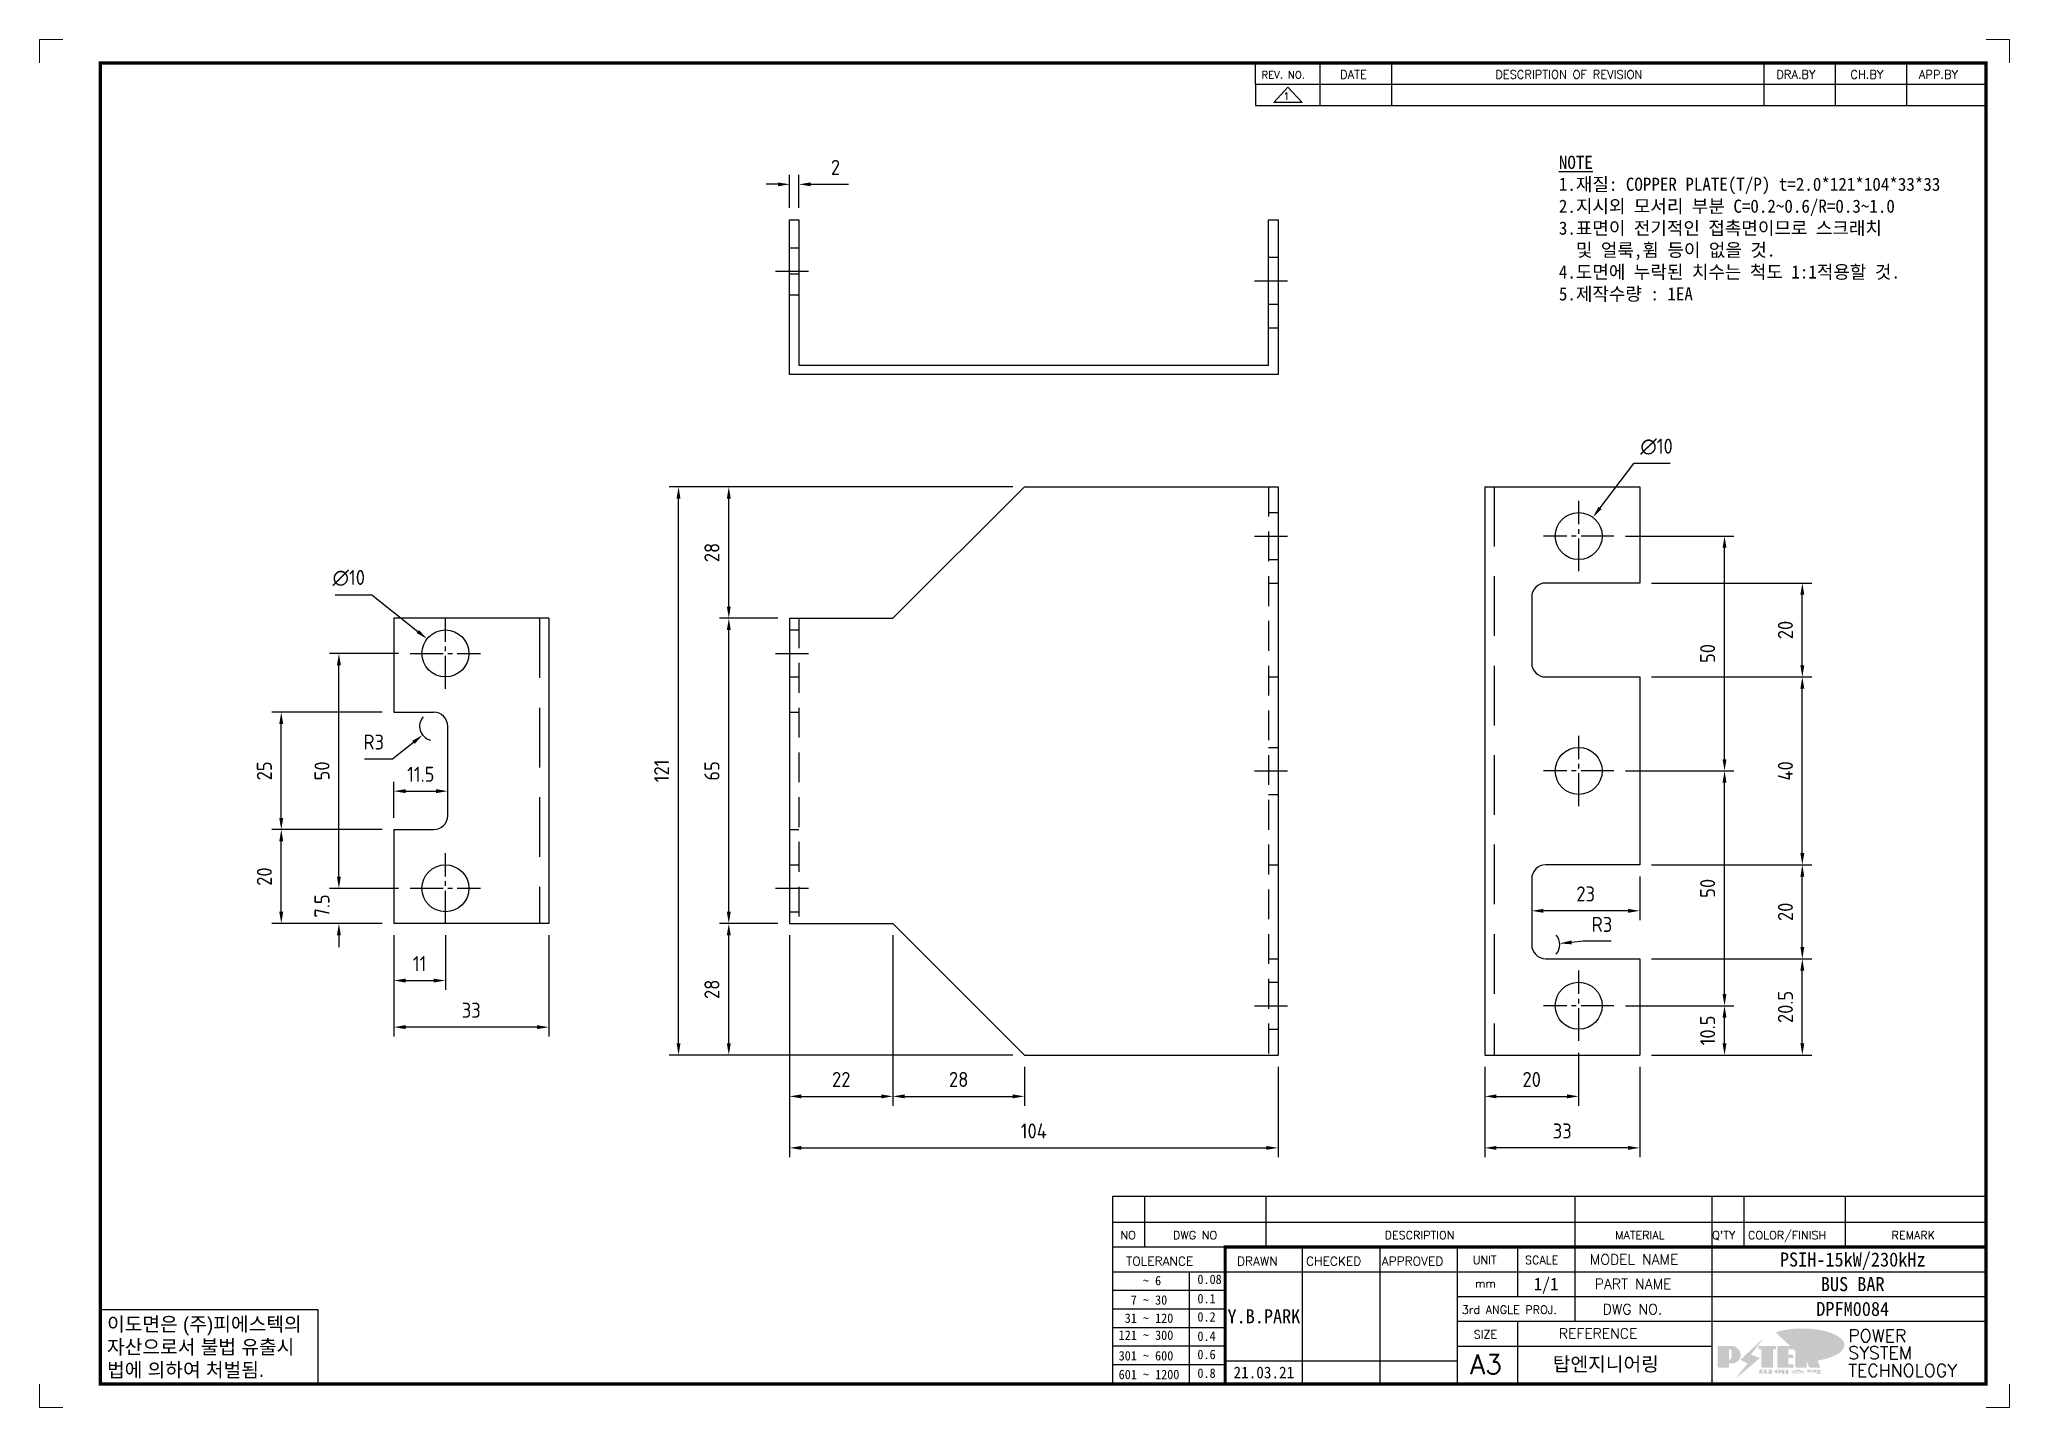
# Model space of a CAD drawing. Header units: millimetres. Extents: x -4251 to 2609, y -1673 to 4048.
# Drawn here: x -4250.9 to -3831.4, y -1672.8 to -1381.5 of the extents above; entities that cross this region are included whole.
import ezdxf
from ezdxf.enums import TextEntityAlignment as Align

# ---------------------------------------------------------------- set-up
doc = ezdxf.new("R2010")
doc.units = ezdxf.units.MM
for name, pattern in [('CENTER1', [10, 7, -1, 1, -1]), ('HIDDEN', [9.525, 6.35, -3.175]), ('HIDDENX2', [19.05, 12.7, -6.35])]:
    doc.linetypes.add(name, pattern=pattern)
doc.layers.add('FORMAT-1', color=7, linetype='Continuous')
doc.layers.add('line', color=3, linetype='Continuous')
doc.styles.add('h1', font='')
doc.styles.add('HAN', font='')
doc.styles.add('RC', font='simplex.shx')
doc.styles.add('ROMANT', font='simplex.shx')
doc.styles.add('RT', font='simplex.shx', dxfattribs={"oblique": 15})
doc.styles.get("Standard").update_dxf_attribs({"font": 'ISOCP.SHX', "bigfont": 'WHGTXT.SHX'})
doc.styles.get('h1').set_extended_font_data('New Gulim')
doc.styles.get('HAN').set_extended_font_data('GulimChe')
doc.dimstyles.new('PS-1', dxfattribs={"dimtxt": 3.2, "dimasz": 2.5, "dimexe": 2, "dimexo": 2.5, "dimgap": 2, "dimtad": 1, "dimtoh": 1, "dimrnd": 0.05, "dimzin": 12, "dimdsep": 46, "dimtxsty": 'Standard', "dimcen": 0, "dimclrt": 2, "dimazin": 3, "dimtfac": 1, "dimtofl": 0, "dimtmove": 0, "dimatfit": 3, "dimfxl": 0, "dimtolj": 1, "dimtzin": 0, "dimarcsym": 0})

msp = doc.modelspace()

# ---------------------------------------------------------------- texts
at = {"color": 2, "insert": (-3927.3536, -1406.2257, -0.0001), "char_height": 2.800095, "attachment_point": 1, "style": 'HAN'}
msp.add_mtext_dynamic_manual_height_columns('{\\LNOTE\\P}1.재질: COPPER PLATE(T/P) t=2.0*121*104*33*33\\P2.지시외 모서리 부분 C=0.2~0.6/R=0.3~1.0\\P3.표면이 전기적인 접촉면이므로 스크래치\\P  및 얼룩,휨 등이 없을 것.\\P4.도면에 누락된 치수는 척도 1:1적용할 것.\\P{\\C1;5.제작수량 : 1EA}', width=794.617376, gutter_width=769.2954, heights=[449.7266], dxfattribs=at)

# ---------------------------------------------------------------- blocks, each defined once
blk = doc.blocks.new('re3')
at = {"color": 180}
for p, q in [((0, 0), (0, -4.55)), ((6.87, -0.64), (3.86, -3.91)), ((9.88, -3.91), (3.86, -3.91)), ((6.87, -0.64), (9.88, -3.91)), ((13.74, -4.55), (13.74, 0)), ((28.97, -4.55), (28.97, 0)), ((108.25, -4.55), (108.25, 0)), ((123.49, -4.55), (123.49, 0)), ((138.64, -4.55), (138.64, 0)), ((0, -4.55), (155.53, -4.55))]:
    blk.add_line(p, q, dxfattribs=at)
at = {"color": 2, "style": 'RC', "oblique": 15}
blk.add_attdef('REV.NO', text='', height=1.56, dxfattribs=at).set_placement((6.59, -2.56), align=Align.MIDDLE_CENTER)
blk.add_attdef('-1', text='', height=1.56, dxfattribs=at).set_placement((9.37, -1.66), align=Align.MIDDLE_LEFT)
at = {"color": 2, "style": 'HAN'}
for tag, p in [('REV.-DATE', (21.36, -2.28)), ('DRA.BY', (115.87, -2.28)), ('CH.BY', (131.07, -2.28)), ('APP.BY', (147.09, -2.28))]:
    blk.add_attdef(tag, text='', height=2.5, dxfattribs=at).set_placement(p, align=Align.MIDDLE_CENTER)
blk.add_attdef('DESCRIPTION-OF-REVISION', text='', height=2.5, dxfattribs=at).set_placement((31.61, -2.28), align=Align.MIDDLE_LEFT)
blk = doc.blocks.new('no3')
at = {"color": 180}
for p, q in [((0, 5.5), (0, 0)), ((0, 5.5), (186, 5.5)), ((6.79, 5.5), (6.79, 0)), ((32.74, 0.11), (32.74, 5.5)), ((98.4, 5.5), (98.4, 0)), ((127.61, 5.5), (127.61, 0)), ((134.43, 5.5), (134.43, 0)), ((155.98, 5.5), (155.98, 0))]:
    blk.add_line(p, q, dxfattribs=at)
at = {"color": 2, "style": 'HAN'}
for tag, p in [('PART-NO', (19.76, 2.75)), ('MATERIAL', (111.38, 2.75)), ("Q'TY", (131.02, 2.75)), ('COLOR/FINISH', (145.2, 2.75)), ('REMARK', (170.76, 2.75))]:
    blk.add_attdef(tag, text='', height=2.9, dxfattribs=at).set_placement(p, align=Align.MIDDLE_CENTER)
blk.add_attdef('DESCRIPTION', text='', height=2.9, dxfattribs=at).set_placement((34.51, 2.75), align=Align.MIDDLE_LEFT)
at = {"color": 2, "style": 'RT', "oblique": 15}
blk.add_attdef('NO', text='', height=1.74, dxfattribs=at).set_placement((3.38, 2.51), align=Align.MIDDLE_CENTER)
blk = doc.blocks.new('t3')
for p, q in [((0, 15.88), (46.25, 15.88)), ((0, 15.88), (0, 0)), ((46.25, 15.88), (46.25, 0)), ((0, 0), (46.25, 0))]:
    blk.add_line(p, q)
at = {"color": 1, "style": 'h1'}
for s, p in [('이도면은 (주)피에스텍의', (1.4, 11.29)), ('자산으로서 불법 유출시', (1.4, 6.41)), ('법에 의하여 처벌됨.', (1.4, 1.52))]:
    blk.add_text(s, height=3, dxfattribs=at).set_placement(p)
blk = doc.blocks.new('new LOGO')
at = {"layer": 'line'}
h = blk.add_hatch(color=1, dxfattribs=at)
h.paths.add_polyline_path([(41.5, 16.4), (54.3, 16.4, 1), (54.3, 82.9), (0, 82.9), (0, -0.1), (41.5, -0.1)])
h.paths.add_polyline_path([(41.5, 27.9), (41.5, 71.9), (43.6, 71.9, -0.414214), (54.6, 60.9), (54.6, 38.9, -0.414214), (43.6, 27.9)], flags=16)
h.paths.add_polyline_path([(214.7, 71.9), (227.5, 71.9), (227.5, 82.9), (159.7, 82.9), (159.7, 71.9), (172.5, 71.9), (172.5, -0.1), (214.7, -0.1)])
h.paths.add_polyline_path([(276, 37.4), (294.8, 37.4), (294.8, 49.1), (276, 49.1), (276, 71.9), (294.8, 71.9), (294.8, 82.9), (234.5, 82.9), (234.5, -0.1), (297, -0.1), (297, 10.9), (276, 10.9)])
h.paths.add_polyline_path([(347.2, 35.2), (359.7, -0.1), (400.5, -0.1), (379.6, 66.8), (399.7, 82.9), (380.6, 82.9), (347.2, 61.6), (347.2, 82.9), (305.5, 82.9), (305.5, -0.1), (347.2, -0.1)])
h = blk.add_hatch(color=250, dxfattribs=at)
h.paths.add_polyline_path([(44.5, 69.4), (46.6, 69.4, -0.129793), (52, 68, 0.221832), (43.6, 71.9), (41.5, 71.9), (41.5, 27.9), (43.6, 27.9, 0.02048), (44.5, 28)], flags=17)
h.paths.add_polyline_path([(44.5, 13.9), (57.3, 13.9, 0.72362), (77.1, 73.9, -0.679777), (54.3, 16.4), (41.5, 16.4), (41.5, -0.1), (3, -0.1), (3, -2.6), (44.5, -2.6)])
h.paths.add_polyline_path([(117.9, 14.2), (71.5, -44.4), (77.1, -39.6), (120.8, 15.6), (92, 28.9), (173.3, 106), (177.5, 111.4), (89.1, 27.6)])
h.paths.add_polyline_path([(162.7, 71.9), (162.7, 69.4), (172.5, 69.4), (172.5, 71.9)], flags=17)
h.paths.add_polyline_path([(217.7, 69.4), (230.5, 69.4), (230.5, 80.4), (227.5, 80.4), (227.5, 71.9), (214.7, 71.9), (214.7, -0.1), (175.5, -0.1), (175.5, -2.6), (217.7, -2.6)])
h.paths.add_polyline_path([(297.8, 46.6), (294.8, 46.6), (294.8, 37.4), (276, 37.4), (276, 10.9), (279, 10.9), (279, 34.9), (297.8, 34.9)])
h.paths.add_polyline_path([(300, 8.4), (297, 8.4), (297, -0.1), (237.5, -0.1), (237.5, -2.6), (300, -2.6)])
h.paths.add_polyline_path([(297.8, 80.4), (294.8, 80.4), (294.8, 71.9), (276, 71.9), (276, 49.1), (279, 49.1), (279, 69.4), (297.8, 69.4)])
h.paths.add_polyline_path([(350.2, 80.4), (347.2, 80.4), (347.2, 61.6), (350.2, 63.5)])
h.paths.add_polyline_path([(350.2, 26.7), (347.2, 35.2), (347.2, -0.1), (308.5, -0.1), (308.5, -2.6), (350.2, -2.6)])
h.paths.add_polyline_path([(402.7, 80.4), (396.5, 80.4), (379.6, 66.8), (400.5, -0.1), (361.8, -0.1), (362.7, -2.6), (403.5, -2.6), (382.6, 64.3)])
blk.add_hatch(color=5, dxfattribs=at).paths.add_polyline_path([(166.3, 35), (131, 49), (180.4, 112.7), (92, 28.9), (120.8, 15.6), (74.4, -43)])
h = blk.add_hatch(color=253, dxfattribs=at)
edge = h.paths.add_edge_path()
edge.add_ellipse((333.9, 86.4), major_axis=(-165.9, 0), ratio=0.39426, start_angle=111.51268, end_angle=334.46902)
edge.add_ellipse((314.1, 81.2), major_axis=(-153.7, 0), ratio=0.40699, start_angle=121.30662, end_angle=327.74369, ccw=False)
edge.add_line((394, 27.8), (394.7, 25.6))
h = blk.add_hatch(color=250, dxfattribs=at)
edge = h.paths.add_edge_path()
edge.add_ellipse((237.8, -17.6), major_axis=(-14.3, 0), ratio=0.526336, start_angle=192.2456, end_angle=269.07481)
edge.add_line((238.1, -10.1), (237.6, -10.1))
edge.add_ellipse((237.8, -17.6), major_axis=(-14.3, 0), ratio=0.526336, start_angle=270.92519, end_angle=449.07481)
edge.add_line((237.6, -25.1), (238.1, -25.1))
edge.add_ellipse((237.8, -17.6), major_axis=(-14.3, 0), ratio=0.526336, start_angle=450.92519, end_angle=527.7544)
edge.add_line((251.7, -19.2), (254.1, -19.2))
edge.add_line((254.1, -19.2), (254.1, -27.1))
edge.add_line((254.1, -27.1), (263.1, -27.1))
edge.add_line((263.1, -27.1), (263.1, -10.1))
edge.add_line((263.1, -10.1), (254.1, -10.1))
edge.add_line((254.1, -10.1), (254.1, -16))
edge.add_line((254.1, -16), (251.7, -16))
h.paths.add_polyline_path([(241, -16.4), (241, -18.7, -1), (234.4, -18.7), (234.4, -16.4, -1)], flags=16)
h.paths.add_polyline_path([(278.2, -10.1), (268.1, -10.1), (268.1, -27.1), (278.2, -27.1)])
h.paths.add_polyline_path([(310.3, -10.1), (310.3, -11.1, -0.157169), (289.3, -17.5), (294, -19.9, 0.128407), (316.3, -15.9, 0.128407), (338.6, -19.9), (343.3, -17.5, -0.157169), (322.2, -11.1), (322.2, -10.1)])
h.paths.add_polyline_path([(342.1, -25.1), (342.1, -22.3), (290.4, -22.3), (290.4, -25.1)])
h.paths.add_polyline_path([(352, -10.1), (352, -16.2, 0.414214), (354, -18.2), (378.7, -18.2), (378.7, -19.6), (390.2, -19.6), (390.2, -10.1), (378.7, -10.1), (378.7, -13.6), (374.7, -13.6), (374.7, -15.1), (378.7, -15.1), (378.7, -16.2), (364.7, -16.2), (364.7, -15.1), (371.2, -15.1), (371.2, -13.6), (364.7, -13.6), (364.7, -12.6), (374.7, -12.6), (374.7, -10.1)])
h.paths.add_polyline_path([(393.8, -10.1), (393.8, -19.6), (405, -19.6), (405, -10.1)])
h.paths.add_polyline_path([(405, -27.1), (405, -20.9), (356.8, -20.9), (356.8, -23), (391.8, -23), (391.8, -27.1)])
h.paths.add_polyline_path([(200.4, -10.1), (200.4, -22.3), (193.2, -22.3), (193.2, -12.6), (196.6, -12.6), (196.6, -10.1), (161, -10.1), (161, -12.6), (164.5, -12.6), (164.5, -22.3), (161, -22.3), (161, -25.1), (200.4, -25.1), (200.4, -27.1), (213.9, -27.1), (213.9, -10.1)])
h.paths.add_polyline_path([(182, -12.6), (175.6, -12.6), (175.6, -22.3), (182, -22.3)], flags=17)
blk = doc.blocks.new('format-3')
at = {"color": 3, "lineweight": 9}
for p, q in [((0, 286.3), (0, 291.3)), ((5, 291.3), (0, 291.3)), ((414.5, 291.3), (419.5, 291.3)), ((419.5, 286.3), (419.5, 291.3)), ((0, 5), (0, 0)), ((419.5, 5), (419.5, 0)), ((5, 0), (0, 0)), ((414.5, 0), (419.5, 0))]:
    blk.add_line(p, q, dxfattribs=at)
at = {"color": 180}
for p, q in [((258.97, 281.75), (258.97, 286.3)), ((272.71, 281.75), (272.71, 286.3)), ((287.94, 281.75), (287.94, 286.3)), ((367.22, 281.75), (367.22, 286.3)), ((382.45, 281.75), (382.45, 286.3)), ((397.61, 281.75), (397.61, 286.3)), ((258.97, 281.75), (414.5, 281.75)), ((228.5, 39.49), (228.5, 5)), ((228.5, 39.49), (414.5, 39.49)), ((235.29, 39.49), (235.29, 34.21)), ((261.24, 34.21), (261.24, 39.49)), ((326.9, 39.49), (326.9, 34.21)), ((356.11, 39.49), (356.11, 34.21)), ((362.93, 39.49), (362.93, 34.21)), ((384.48, 39.49), (384.48, 34.21)), ((228.5, 34.21), (252.48, 34.21)), ((268.96, 5), (268.96, 34.21)), ((285.45, 5), (285.45, 34.21)), ((301.94, 5), (301.94, 34.21)), ((314.72, 34.21), (314.72, 23.65)), ((326.9, 34.21), (326.9, 18.37)), ((356.11, 34.21), (356.11, 5)), ((228.5, 28.93), (252.48, 28.93)), ((244.89, 5.23), (244.89, 28.93)), ((252.48, 28.93), (414.5, 28.93)), ((228.5, 24.98), (252.48, 24.98)), ((228.5, 21.03), (252.48, 21.03)), ((301.94, 23.65), (414.5, 23.65)), ((228.5, 17.08), (252.48, 17.08)), ((301.94, 18.37), (414.5, 18.37)), ((314.72, 18.37), (314.72, 5)), ((228.5, 13.13), (252.48, 13.13)), ((301.94, 13.09), (356.11, 13.09)), ((228.5, 9.18), (252.48, 9.18)), ((252.48, 9.95), (301.94, 9.95))]:
    blk.add_line(p, q, dxfattribs=at)
at = {"const_width": 0.7}
blk.add_lwpolyline([(252.48, 5), (252.48, 34.21), (414.5, 34.21)], dxfattribs=at)
at = {"layer": 'FORMAT-1', "const_width": 0.7}
blk.add_lwpolyline([(13, 5), (13, 286.3), (414.5, 286.3), (414.5, 5)], close=True, dxfattribs=at)
blk.add_blockref('t3', (13, 5))
at = {"xscale": 0.05400000000000027, "yscale": 0.05400000000000027, "zscale": 0.05400000000000027}
blk.add_blockref('new LOGO', (357.35, 8.65), dxfattribs=at)
at = {"color": 2}
for s, height, style, p in [('REV. NO.', 1.56, 'RC', (260.23, 282.95)), ('DATE', 1.788, 'RC', (276.95, 282.94)), ('DESCRIPTION OF REVISION', 1.7875, 'RC', (309.98, 282.94)), ('DRA.BY', 1.788, 'RC', (369.83, 282.94)), ('CH.BY', 1.788, 'RC', (385.59, 282.94)), ('APP.BY', 1.788, 'RC', (400.18, 282.94)), ('COLOR/FINISH', 1.7424, 'RC', (363.8, 35.83)), ('NO', 1.742, 'RC', (230.16, 35.83)), ('DWG NO', 1.742, 'RC', (241.36, 35.83)), ('DESCRIPTION', 1.7424, 'RC', (286.43, 35.83)), ('MATERIAL', 1.742, 'RC', (335.52, 35.83)), ("Q'TY", 1.742, 'RC', (356.17, 35.83)), ('REMARK', 1.742, 'RC', (394.37, 35.83)), (' TOLERANCE', 1.9, 'RC', (230.11, 30.22)), ('DRAWN', 1.9, 'RC', (255, 30.22)), ('CHECKED', 1.9, 'RC', (269.71, 30.22)), ('APPROVED', 1.9, 'RC', (285.8, 30.22)), ('UNIT', 1.742, 'RC', (305.19, 30.55)), ('SCALE', 1.742, 'RC', (316.32, 30.55)), ('MODEL NAME', 2.178, 'RC', (330.12, 30.46)), ('    ~ 6', 2, 'HAN', (229.8, 26.03)), ('0.08', 2, 'HAN', (246.57, 26.31)), ('mm', 1.742, 'RC', (305.67, 25.56)), ('PART NAME', 2.178, 'RC', (331.17, 25.24)), ('  7 ~ 30', 2, 'HAN', (229.8, 21.91)), ('0.1', 2, 'HAN', (246.57, 22.2)), ('3rd ANGLE PROJ.', 1.7424, 'RC', (302.87, 19.97)), ('DWG NO.', 2.178, 'RC', (332.84, 19.85)), (' 31 ~ 120', 2, 'HAN', (229.8, 18.04)), ('0.2', 2, 'HAN', (246.57, 18.32)), ('REFERENCE', 2.178, 'RC', (323.52, 14.69)), ('121 ~ 300', 2, 'HAN', (229.8, 14.42)), ('0.4', 2, 'HAN', (246.57, 14.2)), ('SIZE', 1.742, 'RC', (305.39, 14.71)), ('301 ~ 600', 2, 'HAN', (229.8, 10.04)), ('0.6', 2, 'HAN', (246.57, 10.32)), ('601 ~ 1200', 2, 'HAN', (229.8, 6.05)), ('0.8', 2, 'HAN', (246.57, 6.33))]:
    blk.add_text(s, height=height, dxfattribs=dict(at, style=style)).set_placement(p)
at = {"style": 'ROMANT'}
for s, p in [('SYSTEM', (385.15, 10.31)), ('POWER', (385.15, 13.96)), ('TECHNOLOGY', (385.15, 6.56))]:
    blk.add_text(s, height=2.7, dxfattribs=at).set_placement(p)
at = {"color": 2, "lineweight": 25, "style": 'RC'}
blk.add_text('A3', height=4.182, dxfattribs=at).set_placement((304.61, 7.14))
at = {"style": 'HAN'}
for tag, height, p in [('MODEL-NAME', 3, (386.1, 31.53)), ('SCALE', 2.7, (320.81, 26.29)), ('PART-NAME', 3, (386.1, 26.29)), ('CH-BY', 3, (277.21, 19.44)), ('DWG-NO', 3, (386.1, 21.01)), ('DRA-BY', 3, (260.72, 19.44)), ('APP-BY', 3, (293.7, 19.44)), ('DRA-DATE', 2.5, (260.72, 7.47)), ('CH-DATE', 2.5, (277.21, 7.47)), ('APP-DATE', 2.5, (293.7, 7.47)), ('관련업체', 3, (333.52, 9.26))]:
    blk.add_attdef(tag, text='', height=height, dxfattribs=at).set_placement(p, align=Align.MIDDLE_CENTER)
blk = doc.blocks.new('*D1008')
at = {"color": 0, "lineweight": -2}
for p, q in [((-4187.11, -1559.7), (-4187.11, -1557.2)), ((-4174.43, -1562.2), (-4189.11, -1562.2)), ((-4177.93, -1569.7), (-4189.11, -1569.7)), ((-4187.11, -1572.2), (-4187.11, -1574.7))]:
    blk.add_line(p, q, dxfattribs=at)
at = {"color": 0}
for points in [[(-4187.53, -1559.7), (-4186.7, -1559.7), (-4187.11, -1562.2)], [(-4187.53, -1572.2), (-4186.7, -1572.2), (-4187.11, -1569.7)]]:
    blk.add_solid(points, dxfattribs=at)
at = {"layer": 'DEFPOINTS', "color": 0}
for p in [(-4187.11, -1562.2), (-4171.93, -1562.2, 0), (-4175.43, -1569.7)]:
    blk.add_point(p, dxfattribs=at)
at = {"color": 2, "insert": (-4190.71, -1565.95), "char_height": 3.2, "attachment_point": 5, "rotation": 90}
blk.add_mtext('\\A1;7.5', dxfattribs=at)
blk = doc.blocks.new('*D1009')
at = {"color": 0, "lineweight": -2}
for p, q in [((-4177.93, -1549.7), (-4201.39, -1549.7)), ((-4199.39, -1567.2), (-4199.39, -1552.2)), ((-4177.93, -1569.7), (-4201.39, -1569.7))]:
    blk.add_line(p, q, dxfattribs=at)
at = {"color": 0}
for points in [[(-4199.81, -1552.2), (-4198.97, -1552.2), (-4199.39, -1549.7)], [(-4199.81, -1567.2), (-4198.97, -1567.2), (-4199.39, -1569.7)]]:
    blk.add_solid(points, dxfattribs=at)
at = {"layer": 'DEFPOINTS', "color": 0}
for p in [(-4199.39, -1549.7), (-4175.43, -1549.7), (-4175.43, -1569.7)]:
    blk.add_point(p, dxfattribs=at)
at = {"color": 2, "insert": (-4202.99, -1559.7), "char_height": 3.2, "attachment_point": 5, "rotation": 90}
blk.add_mtext('\\A1;20', dxfattribs=at)
blk = doc.blocks.new('*D1010')
at = {"color": 0, "lineweight": -2}
for p, q in [((-4177.93, -1524.7), (-4201.39, -1524.7)), ((-4199.39, -1547.2), (-4199.39, -1527.2)), ((-4177.93, -1549.7), (-4201.39, -1549.7))]:
    blk.add_line(p, q, dxfattribs=at)
at = {"color": 0}
for points in [[(-4199.81, -1527.2), (-4198.97, -1527.2), (-4199.39, -1524.7)], [(-4199.81, -1547.2), (-4198.97, -1547.2), (-4199.39, -1549.7)]]:
    blk.add_solid(points, dxfattribs=at)
at = {"layer": 'DEFPOINTS', "color": 0}
for p in [(-4199.39, -1524.7), (-4175.43, -1524.7), (-4175.43, -1549.7)]:
    blk.add_point(p, dxfattribs=at)
at = {"color": 2, "insert": (-4202.99, -1537.2), "char_height": 3.2, "attachment_point": 5, "rotation": 90}
blk.add_mtext('\\A1;25', dxfattribs=at)
blk = doc.blocks.new('*D1011')
at = {"color": 0, "lineweight": -2}
for p, q in [((-4174.43, -1512.2), (-4189.11, -1512.2)), ((-4187.11, -1559.7), (-4187.11, -1514.7)), ((-4174.43, -1562.2), (-4189.11, -1562.2))]:
    blk.add_line(p, q, dxfattribs=at)
at = {"color": 0}
for points in [[(-4187.53, -1514.7), (-4186.7, -1514.7), (-4187.11, -1512.2)], [(-4187.53, -1559.7), (-4186.7, -1559.7), (-4187.11, -1562.2)]]:
    blk.add_solid(points, dxfattribs=at)
at = {"layer": 'DEFPOINTS', "color": 0}
for p in [(-4187.11, -1512.2), (-4171.93, -1512.2, 0), (-4171.93, -1562.2, 0)]:
    blk.add_point(p, dxfattribs=at)
at = {"color": 2, "insert": (-4190.71, -1537.2), "char_height": 3.2, "attachment_point": 5, "rotation": 90}
blk.add_mtext('\\A1;50', dxfattribs=at)
blk = doc.blocks.new('*D1013')
at = {"color": 0, "lineweight": -2}
for p, q in [((-4093.65, -1569.7), (-4106.09, -1569.7)), ((-4104.09, -1595.2), (-4104.09, -1572.2)), ((-4043.65, -1597.7), (-4106.09, -1597.7))]:
    blk.add_line(p, q, dxfattribs=at)
at = {"color": 0}
for points in [[(-4104.51, -1572.2), (-4103.68, -1572.2), (-4104.09, -1569.7)], [(-4104.51, -1595.2), (-4103.68, -1595.2), (-4104.09, -1597.7)]]:
    blk.add_solid(points, dxfattribs=at)
at = {"layer": 'DEFPOINTS', "color": 0}
for p in [(-4104.09, -1569.7), (-4091.15, -1569.7), (-4041.15, -1597.7)]:
    blk.add_point(p, dxfattribs=at)
at = {"color": 2, "insert": (-4107.69, -1583.7), "char_height": 3.2, "attachment_point": 5, "rotation": 90}
blk.add_mtext('\\A1;28', dxfattribs=at)
blk = doc.blocks.new('*D1014')
at = {"color": 0, "lineweight": -2}
for p, q in [((-4093.65, -1504.7), (-4106.09, -1504.7)), ((-4104.09, -1567.2), (-4104.09, -1507.2)), ((-4093.65, -1569.7), (-4106.09, -1569.7))]:
    blk.add_line(p, q, dxfattribs=at)
at = {"color": 0}
for points in [[(-4104.51, -1507.2), (-4103.68, -1507.2), (-4104.09, -1504.7)], [(-4104.51, -1567.2), (-4103.68, -1567.2), (-4104.09, -1569.7)]]:
    blk.add_solid(points, dxfattribs=at)
at = {"layer": 'DEFPOINTS', "color": 0}
for p in [(-4104.09, -1504.7), (-4091.15, -1504.7), (-4091.15, -1569.7)]:
    blk.add_point(p, dxfattribs=at)
at = {"color": 2, "insert": (-4107.69, -1537.2), "char_height": 3.2, "attachment_point": 5, "rotation": 90}
blk.add_mtext('\\A1;65', dxfattribs=at)
blk = doc.blocks.new('*D1015')
at = {"color": 0, "lineweight": -2}
for p, q in [((-4043.65, -1476.7), (-4106.09, -1476.7)), ((-4104.09, -1502.2), (-4104.09, -1479.2)), ((-4093.65, -1504.7), (-4106.09, -1504.7))]:
    blk.add_line(p, q, dxfattribs=at)
at = {"color": 0}
for points in [[(-4104.51, -1479.2), (-4103.68, -1479.2), (-4104.09, -1476.7)], [(-4104.51, -1502.2), (-4103.68, -1502.2), (-4104.09, -1504.7)]]:
    blk.add_solid(points, dxfattribs=at)
at = {"layer": 'DEFPOINTS', "color": 0}
for p in [(-4104.09, -1476.7), (-4041.15, -1476.7), (-4091.15, -1504.7)]:
    blk.add_point(p, dxfattribs=at)
at = {"color": 2, "insert": (-4107.69, -1490.7), "char_height": 3.2, "attachment_point": 5, "rotation": 90}
blk.add_mtext('\\A1;28', dxfattribs=at)
blk = doc.blocks.new('*D1016')
at = {"color": 0, "lineweight": -2}
for p, q in [((-4187.89, -1499.72), (-4180.13, -1499.72)), ((-4180.13, -1499.72), (-4170.31, -1507.53))]:
    blk.add_line(p, q, dxfattribs=at)
at = {"color": 0}
blk.add_solid([(-4170.05, -1507.2), (-4170.56, -1507.85), (-4168.35, -1509.08)], dxfattribs=at)
at = {"layer": 'DEFPOINTS', "color": 0}
for p in [(-4168.35, -1509.08, 0), (-4160.52, -1515.31, 0)]:
    blk.add_point(p, dxfattribs=at)
at = {"color": 2, "insert": (-4185.01, -1496.12), "char_height": 3.2, "attachment_point": 5}
blk.add_mtext('\\A1;∅10', dxfattribs=at)
blk = doc.blocks.new('*D1017')
at = {"color": 0, "lineweight": -2}
for p, q in [((-4175.43, -1547.2), (-4175.43, -1539.51)), ((-4163.93, -1544.2), (-4163.93, -1539.51)), ((-4172.93, -1541.51), (-4166.43, -1541.51))]:
    blk.add_line(p, q, dxfattribs=at)
at = {"color": 0}
for points in [[(-4172.93, -1541.09), (-4172.93, -1541.92), (-4175.43, -1541.51)], [(-4166.43, -1541.09), (-4166.43, -1541.92), (-4163.93, -1541.51)]]:
    blk.add_solid(points, dxfattribs=at)
at = {"layer": 'DEFPOINTS', "color": 0}
for p in [(-4163.93, -1541.51), (-4163.93, -1546.7), (-4175.43, -1549.7)]:
    blk.add_point(p, dxfattribs=at)
at = {"color": 2, "insert": (-4169.68, -1537.91), "char_height": 3.2, "attachment_point": 5}
blk.add_mtext('\\A1;11.5', dxfattribs=at)
blk = doc.blocks.new('*D1018')
at = {"color": 0, "lineweight": -2}
for p, q in [((-4175.71, -1534.66), (-4171.24, -1531.11)), ((-4181.68, -1534.66), (-4175.71, -1534.66))]:
    blk.add_line(p, q, dxfattribs=at)
blk.add_arc((-4166.93, -1527.7), 3, 137.7465, 256.6163, dxfattribs=at)
at = {"color": 0}
blk.add_solid([(-4171.5, -1530.79), (-4170.98, -1531.44), (-4169.28, -1529.56)], dxfattribs=at)
at = {"layer": 'DEFPOINTS', "color": 0}
for p in [(-4169.28, -1529.56, 0), (-4166.93, -1527.7, 0)]:
    blk.add_point(p, dxfattribs=at)
at = {"color": 2, "insert": (-4179.7, -1531.06), "char_height": 3.2, "attachment_point": 5}
blk.add_mtext('\\A1;R3', dxfattribs=at)
blk = doc.blocks.new('*D1019')
at = {"color": 0, "lineweight": -2}
for p, q in [((-4091.15, -1572.2), (-4091.15, -1608.49)), ((-4069.15, -1572.2), (-4069.15, -1608.49)), ((-4088.65, -1606.49), (-4071.65, -1606.49))]:
    blk.add_line(p, q, dxfattribs=at)
at = {"color": 0}
for points in [[(-4088.65, -1606.07), (-4088.65, -1606.91), (-4091.15, -1606.49)], [(-4071.65, -1606.07), (-4071.65, -1606.91), (-4069.15, -1606.49)]]:
    blk.add_solid(points, dxfattribs=at)
at = {"layer": 'DEFPOINTS', "color": 0}
for p in [(-4091.15, -1569.7), (-4069.15, -1569.7), (-4069.15, -1606.49)]:
    blk.add_point(p, dxfattribs=at)
at = {"color": 2, "insert": (-4080.15, -1602.89), "char_height": 3.2, "attachment_point": 5}
blk.add_mtext('\\A1;22', dxfattribs=at)
blk = doc.blocks.new('*D1020')
at = {"color": 0, "lineweight": -2}
for p, q in [((-4069.15, -1572.2), (-4069.15, -1608.49)), ((-4041.15, -1600.2), (-4041.15, -1608.49)), ((-4066.65, -1606.49), (-4043.65, -1606.49))]:
    blk.add_line(p, q, dxfattribs=at)
at = {"color": 0}
for points in [[(-4066.65, -1606.07), (-4066.65, -1606.91), (-4069.15, -1606.49)], [(-4043.65, -1606.07), (-4043.65, -1606.91), (-4041.15, -1606.49)]]:
    blk.add_solid(points, dxfattribs=at)
at = {"layer": 'DEFPOINTS', "color": 0}
for p in [(-4069.15, -1569.7), (-4041.15, -1597.7), (-4041.15, -1606.49)]:
    blk.add_point(p, dxfattribs=at)
at = {"color": 2, "insert": (-4055.15, -1602.89), "char_height": 3.2, "attachment_point": 5}
blk.add_mtext('\\A1;28', dxfattribs=at)
blk = doc.blocks.new('*D1021')
at = {"color": 0, "lineweight": -2}
for p, q in [((-4091.15, -1572.2), (-4091.15, -1619.46)), ((-3987.15, -1600.2), (-3987.15, -1619.46)), ((-4088.65, -1617.46), (-3989.65, -1617.46))]:
    blk.add_line(p, q, dxfattribs=at)
at = {"color": 0}
for points in [[(-4088.65, -1617.05), (-4088.65, -1617.88), (-4091.15, -1617.46)], [(-3989.65, -1617.05), (-3989.65, -1617.88), (-3987.15, -1617.46)]]:
    blk.add_solid(points, dxfattribs=at)
at = {"layer": 'DEFPOINTS', "color": 0}
for p in [(-4091.15, -1569.7), (-3987.15, -1597.7), (-3987.15, -1617.46)]:
    blk.add_point(p, dxfattribs=at)
at = {"color": 2, "insert": (-4039.15, -1613.86), "char_height": 3.2, "attachment_point": 5}
blk.add_mtext('\\A1;104', dxfattribs=at)
blk = doc.blocks.new('*D1022')
at = {"color": 0, "lineweight": -2}
for p, q in [((-4175.43, -1572.2), (-4175.43, -1583.83)), ((-4164.43, -1572.2), (-4164.43, -1583.83)), ((-4172.93, -1581.83), (-4166.93, -1581.83))]:
    blk.add_line(p, q, dxfattribs=at)
at = {"color": 0}
for points in [[(-4172.93, -1581.42), (-4172.93, -1582.25), (-4175.43, -1581.83)], [(-4166.93, -1581.42), (-4166.93, -1582.25), (-4164.43, -1581.83)]]:
    blk.add_solid(points, dxfattribs=at)
at = {"layer": 'DEFPOINTS', "color": 0}
for p in [(-4175.43, -1569.7), (-4164.43, -1569.7, 0), (-4164.43, -1581.83)]:
    blk.add_point(p, dxfattribs=at)
at = {"color": 2, "insert": (-4169.93, -1578.23), "char_height": 3.2, "attachment_point": 5}
blk.add_mtext('\\A1;11', dxfattribs=at)
blk = doc.blocks.new('*D1023')
at = {"color": 0, "lineweight": -2}
for p, q in [((-4175.43, -1572.2), (-4175.43, -1593.75)), ((-4142.43, -1572.2), (-4142.43, -1593.75)), ((-4144.93, -1591.75), (-4172.93, -1591.75))]:
    blk.add_line(p, q, dxfattribs=at)
at = {"color": 0}
for points in [[(-4172.93, -1591.33), (-4172.93, -1592.17), (-4175.43, -1591.75)], [(-4144.93, -1591.33), (-4144.93, -1592.17), (-4142.43, -1591.75)]]:
    blk.add_solid(points, dxfattribs=at)
at = {"layer": 'DEFPOINTS', "color": 0}
for p in [(-4175.43, -1569.7), (-4142.43, -1569.7), (-4175.43, -1591.75)]:
    blk.add_point(p, dxfattribs=at)
at = {"color": 2, "insert": (-4158.93, -1588.15), "char_height": 3.2, "attachment_point": 5}
blk.add_mtext('\\A1;33', dxfattribs=at)
blk = doc.blocks.new('*D1024')
at = {"color": 0, "lineweight": -2}
for p, q in [((-3923.14, -1597.2), (-3923.14, -1608.49)), ((-3943.14, -1600.2), (-3943.14, -1608.49)), ((-3940.64, -1606.49), (-3925.64, -1606.49))]:
    blk.add_line(p, q, dxfattribs=at)
at = {"color": 0}
for points in [[(-3940.64, -1606.07), (-3940.64, -1606.91), (-3943.14, -1606.49)], [(-3925.64, -1606.07), (-3925.64, -1606.91), (-3923.14, -1606.49)]]:
    blk.add_solid(points, dxfattribs=at)
at = {"layer": 'DEFPOINTS', "color": 0}
for p in [(-3943.14, -1597.7, 0), (-3923.14, -1594.7, 0), (-3923.14, -1606.49)]:
    blk.add_point(p, dxfattribs=at)
at = {"color": 2, "insert": (-3933.14, -1602.89), "char_height": 3.2, "attachment_point": 5}
blk.add_mtext('\\A1;20', dxfattribs=at)
blk = doc.blocks.new('*D1025')
at = {"color": 0, "lineweight": -2}
for p, q in [((-3943.14, -1600.2), (-3943.14, -1619.46)), ((-3910.14, -1600.2), (-3910.14, -1619.46)), ((-3912.64, -1617.46), (-3940.64, -1617.46))]:
    blk.add_line(p, q, dxfattribs=at)
at = {"color": 0}
for points in [[(-3940.64, -1617.05), (-3940.64, -1617.88), (-3943.14, -1617.46)], [(-3912.64, -1617.05), (-3912.64, -1617.88), (-3910.14, -1617.46)]]:
    blk.add_solid(points, dxfattribs=at)
at = {"layer": 'DEFPOINTS', "color": 0}
for p in [(-3943.14, -1597.7, 0), (-3910.14, -1597.7, 0), (-3943.14, -1617.46)]:
    blk.add_point(p, dxfattribs=at)
at = {"color": 2, "insert": (-3926.64, -1613.86), "char_height": 3.2, "attachment_point": 5}
blk.add_mtext('\\A1;33', dxfattribs=at)
blk = doc.blocks.new('*D1026')
at = {"color": 0, "lineweight": -2}
for p, q in [((-3913.14, -1587.2), (-3890.08, -1587.2)), ((-3892.08, -1595.2), (-3892.08, -1589.7)), ((-3907.64, -1597.7), (-3890.08, -1597.7))]:
    blk.add_line(p, q, dxfattribs=at)
at = {"color": 0}
for points in [[(-3892.5, -1589.7), (-3891.67, -1589.7), (-3892.08, -1587.2)], [(-3892.5, -1595.2), (-3891.67, -1595.2), (-3892.08, -1597.7)]]:
    blk.add_solid(points, dxfattribs=at)
at = {"layer": 'DEFPOINTS', "color": 0}
for p in [(-3915.64, -1587.2, 0), (-3892.08, -1587.2), (-3910.14, -1597.7, 0)]:
    blk.add_point(p, dxfattribs=at)
at = {"color": 2, "insert": (-3895.68, -1592.45), "char_height": 3.2, "attachment_point": 5, "rotation": 90}
blk.add_mtext('\\A1;10.5', dxfattribs=at)
blk = doc.blocks.new('*D1027')
at = {"color": 0, "lineweight": -2}
for p, q in [((-3913.14, -1537.2), (-3890.08, -1537.2)), ((-3892.08, -1584.7), (-3892.08, -1539.7)), ((-3913.14, -1587.2), (-3890.08, -1587.2))]:
    blk.add_line(p, q, dxfattribs=at)
at = {"color": 0}
for points in [[(-3892.5, -1539.7), (-3891.67, -1539.7), (-3892.08, -1537.2)], [(-3892.5, -1584.7), (-3891.67, -1584.7), (-3892.08, -1587.2)]]:
    blk.add_solid(points, dxfattribs=at)
at = {"layer": 'DEFPOINTS', "color": 0}
for p in [(-3915.64, -1537.2, 0), (-3892.08, -1537.2), (-3915.64, -1587.2, 0)]:
    blk.add_point(p, dxfattribs=at)
at = {"color": 2, "insert": (-3895.68, -1562.2), "char_height": 3.2, "attachment_point": 5, "rotation": 90}
blk.add_mtext('\\A1;50', dxfattribs=at)
blk = doc.blocks.new('*D1028')
at = {"color": 0, "lineweight": -2}
for p, q in [((-3913.14, -1487.2), (-3890.08, -1487.2)), ((-3892.08, -1534.7), (-3892.08, -1489.7)), ((-3913.14, -1537.2), (-3890.08, -1537.2))]:
    blk.add_line(p, q, dxfattribs=at)
at = {"color": 0}
for points in [[(-3892.5, -1489.7), (-3891.67, -1489.7), (-3892.08, -1487.2)], [(-3892.5, -1534.7), (-3891.67, -1534.7), (-3892.08, -1537.2)]]:
    blk.add_solid(points, dxfattribs=at)
at = {"layer": 'DEFPOINTS', "color": 0}
for p in [(-3915.64, -1487.2, 0), (-3892.08, -1487.2), (-3915.64, -1537.2, 0)]:
    blk.add_point(p, dxfattribs=at)
at = {"color": 2, "insert": (-3895.68, -1512.2), "char_height": 3.2, "attachment_point": 5, "rotation": 90}
blk.add_mtext('\\A1;50', dxfattribs=at)
blk = doc.blocks.new('*D1029')
at = {"color": 0, "lineweight": -2}
for p, q in [((-3907.64, -1577.2), (-3873.52, -1577.2)), ((-3875.52, -1595.2), (-3875.52, -1579.7)), ((-3907.64, -1597.7), (-3873.52, -1597.7))]:
    blk.add_line(p, q, dxfattribs=at)
at = {"color": 0}
for points in [[(-3875.93, -1579.7), (-3875.1, -1579.7), (-3875.52, -1577.2)], [(-3875.93, -1595.2), (-3875.1, -1595.2), (-3875.52, -1597.7)]]:
    blk.add_solid(points, dxfattribs=at)
at = {"layer": 'DEFPOINTS', "color": 0}
for p in [(-3910.14, -1577.2), (-3875.52, -1577.2), (-3910.14, -1597.7)]:
    blk.add_point(p, dxfattribs=at)
at = {"color": 2, "insert": (-3879.12, -1587.45), "char_height": 3.2, "attachment_point": 5, "rotation": 90}
blk.add_mtext('\\A1;20.5', dxfattribs=at)
blk = doc.blocks.new('*D1030')
at = {"color": 0, "lineweight": -2}
for p, q in [((-3907.64, -1557.2), (-3873.52, -1557.2)), ((-3875.52, -1574.7), (-3875.52, -1559.7)), ((-3907.64, -1577.2), (-3873.52, -1577.2))]:
    blk.add_line(p, q, dxfattribs=at)
at = {"color": 0}
for points in [[(-3875.93, -1559.7), (-3875.1, -1559.7), (-3875.52, -1557.2)], [(-3875.93, -1574.7), (-3875.1, -1574.7), (-3875.52, -1577.2)]]:
    blk.add_solid(points, dxfattribs=at)
at = {"layer": 'DEFPOINTS', "color": 0}
for p in [(-3910.14, -1557.2), (-3875.52, -1557.2), (-3910.14, -1577.2)]:
    blk.add_point(p, dxfattribs=at)
at = {"color": 2, "insert": (-3879.12, -1567.2), "char_height": 3.2, "attachment_point": 5, "rotation": 90}
blk.add_mtext('\\A1;20', dxfattribs=at)
blk = doc.blocks.new('*D1031')
at = {"color": 0, "lineweight": -2}
for p, q in [((-3907.64, -1517.2), (-3873.52, -1517.2)), ((-3875.52, -1554.7), (-3875.52, -1519.7)), ((-3907.64, -1557.2), (-3873.52, -1557.2))]:
    blk.add_line(p, q, dxfattribs=at)
at = {"color": 0}
for points in [[(-3875.93, -1519.7), (-3875.1, -1519.7), (-3875.52, -1517.2)], [(-3875.93, -1554.7), (-3875.1, -1554.7), (-3875.52, -1557.2)]]:
    blk.add_solid(points, dxfattribs=at)
at = {"layer": 'DEFPOINTS', "color": 0}
for p in [(-3910.14, -1517.2, 0), (-3875.52, -1517.2), (-3910.14, -1557.2)]:
    blk.add_point(p, dxfattribs=at)
at = {"color": 2, "insert": (-3879.12, -1537.2), "char_height": 3.2, "attachment_point": 5, "rotation": 90}
blk.add_mtext('\\A1;40', dxfattribs=at)
blk = doc.blocks.new('*D1032')
at = {"color": 0, "lineweight": -2}
for p, q in [((-3907.64, -1497.2), (-3873.52, -1497.2)), ((-3875.52, -1514.7), (-3875.52, -1499.7)), ((-3907.64, -1517.2), (-3873.52, -1517.2))]:
    blk.add_line(p, q, dxfattribs=at)
at = {"color": 0}
for points in [[(-3875.93, -1499.7), (-3875.1, -1499.7), (-3875.52, -1497.2)], [(-3875.93, -1514.7), (-3875.1, -1514.7), (-3875.52, -1517.2)]]:
    blk.add_solid(points, dxfattribs=at)
at = {"layer": 'DEFPOINTS', "color": 0}
for p in [(-3910.14, -1497.2), (-3875.52, -1497.2), (-3910.14, -1517.2, 0)]:
    blk.add_point(p, dxfattribs=at)
at = {"color": 2, "insert": (-3879.12, -1507.2), "char_height": 3.2, "attachment_point": 5, "rotation": 90}
blk.add_mtext('\\A1;20', dxfattribs=at)
blk = doc.blocks.new('*D1033')
at = {"color": 0, "lineweight": -2}
for p, q in [((-3910.14, -1559.7), (-3910.14, -1568.99)), ((-3933.14, -1562.7), (-3933.14, -1568.99)), ((-3912.64, -1566.99), (-3930.64, -1566.99))]:
    blk.add_line(p, q, dxfattribs=at)
at = {"color": 0}
for points in [[(-3930.64, -1566.57), (-3930.64, -1567.41), (-3933.14, -1566.99)], [(-3912.64, -1566.57), (-3912.64, -1567.41), (-3910.14, -1566.99)]]:
    blk.add_solid(points, dxfattribs=at)
at = {"layer": 'DEFPOINTS', "color": 0}
for p in [(-3933.14, -1560.2, 0), (-3910.14, -1557.2), (-3933.14, -1566.99)]:
    blk.add_point(p, dxfattribs=at)
at = {"color": 2, "insert": (-3921.64, -1563.39), "char_height": 3.2, "attachment_point": 5}
blk.add_mtext('\\A1;23', dxfattribs=at)
blk = doc.blocks.new('*D1034')
at = {"color": 0, "lineweight": -2}
for p, q in [((-3922.17, -1573.48), (-3924.66, -1573.7)), ((-3916.2, -1573.48), (-3922.17, -1573.48))]:
    blk.add_line(p, q, dxfattribs=at)
blk.add_arc((-3930.14, -1574.2), 3, 317.7465, 43.3228, dxfattribs=at)
at = {"color": 0}
blk.add_solid([(-3924.7, -1573.29), (-3924.62, -1574.12), (-3927.15, -1573.93)], dxfattribs=at)
at = {"layer": 'DEFPOINTS', "color": 0}
for p in [(-3930.14, -1574.2, 0), (-3927.15, -1573.93, 0)]:
    blk.add_point(p, dxfattribs=at)
at = {"color": 2, "insert": (-3918.18, -1569.88), "char_height": 3.2, "attachment_point": 5}
blk.add_mtext('\\A1;R3', dxfattribs=at)
blk = doc.blocks.new('*D1035')
at = {"color": 0, "lineweight": -2}
for p, q in [((-3911.43, -1471.77), (-3918.6, -1481.22)), ((-3903.66, -1471.77), (-3911.43, -1471.77))]:
    blk.add_line(p, q, dxfattribs=at)
at = {"color": 0}
blk.add_solid([(-3918.93, -1480.97), (-3918.27, -1481.47), (-3920.11, -1483.21)], dxfattribs=at)
at = {"layer": 'DEFPOINTS', "color": 0}
for p in [(-3920.11, -1483.21, 0), (-3926.16, -1491.18, 0)]:
    blk.add_point(p, dxfattribs=at)
at = {"color": 2, "insert": (-3906.55, -1468.17), "char_height": 3.2, "attachment_point": 5}
blk.add_mtext('\\A1;∅10', dxfattribs=at)
blk = doc.blocks.new('*D1036')
at = {"color": 0, "lineweight": -2}
for p, q in [((-4093.65, -1412.31), (-4096.15, -1412.31)), ((-4091.15, -1417.33), (-4091.15, -1410.31)), ((-4089.15, -1417.33), (-4089.15, -1410.31)), ((-4086.65, -1412.31), (-4078.6, -1412.31))]:
    blk.add_line(p, q, dxfattribs=at)
at = {"color": 0}
for points in [[(-4093.65, -1411.9), (-4093.65, -1412.73), (-4091.15, -1412.31)], [(-4086.65, -1411.9), (-4086.65, -1412.73), (-4089.15, -1412.31)]]:
    blk.add_solid(points, dxfattribs=at)
at = {"layer": 'DEFPOINTS', "color": 0}
for p in [(-4089.15, -1412.31), (-4091.15, -1419.83), (-4089.15, -1419.83)]:
    blk.add_point(p, dxfattribs=at)
at = {"color": 2, "insert": (-4081.38, -1408.71), "char_height": 3.2, "attachment_point": 5}
blk.add_mtext('\\A1;2', dxfattribs=at)
blk = doc.blocks.new('*D1037')
at = {"color": 0, "lineweight": -2}
for p, q in [((-4043.65, -1476.7), (-4116.8, -1476.7)), ((-4114.8, -1595.2), (-4114.8, -1479.2)), ((-4043.65, -1597.7), (-4116.8, -1597.7))]:
    blk.add_line(p, q, dxfattribs=at)
at = {"color": 0}
for points in [[(-4115.21, -1479.2), (-4114.38, -1479.2), (-4114.8, -1476.7)], [(-4115.21, -1595.2), (-4114.38, -1595.2), (-4114.8, -1597.7)]]:
    blk.add_solid(points, dxfattribs=at)
at = {"layer": 'DEFPOINTS', "color": 0}
for p in [(-4114.8, -1476.7), (-4041.15, -1476.7, 0), (-4041.15, -1597.7)]:
    blk.add_point(p, dxfattribs=at)
at = {"color": 2, "insert": (-4118.4, -1537.2), "char_height": 3.2, "attachment_point": 5, "rotation": 90}
blk.add_mtext('\\A1;121', dxfattribs=at)

# ---------------------------------------------------------------- dimensions: what is measured, and where the dimension line sits
for base, p1, p2, picture, middle in [((-4089.1544, -1412.3121), (-4091.1544, -1419.8332), (-4089.1544, -1419.8332), '*D1036', (-4081.3776, -1408.7118)), ((-4163.9344, -1541.5054), (-4175.4344, -1549.6958), (-4163.9344, -1546.6958), '*D1017', (-4169.6844, -1537.9054)), ((-3933.1366, -1566.9914), (-3910.1366, -1557.1958), (-3933.1366, -1560.1958, -0.0001), '*D1033', (-3921.6366, -1563.3911)), ((-4164.4344, -1581.8326), (-4175.4344, -1569.6958), (-4164.4344, -1569.6958, 0), '*D1022', (-4169.9344, -1578.2326)), ((-4175.4344, -1591.75), (-4142.4344, -1569.6958), (-4175.4344, -1569.6958), '*D1023', (-4158.9344, -1588.15)), ((-4069.1544, -1606.4911), (-4091.1544, -1569.6958), (-4069.1544, -1569.6958), '*D1019', (-4080.1544, -1602.8908)), ((-3987.1544, -1617.4641), (-4091.1544, -1569.6958), (-3987.1544, -1597.6958), '*D1021', (-4039.1544, -1613.8641)), ((-4041.1544, -1606.4911), (-4069.1544, -1569.6958), (-4041.1544, -1597.6958), '*D1020', (-4055.1544, -1602.8908)), ((-3923.1366, -1606.4911), (-3943.1366, -1597.6958, 0), (-3923.1366, -1594.6958, -0.0001), '*D1024', (-3933.1366, -1602.8908)), ((-3943.1366, -1617.4641), (-3910.1366, -1597.6958, 0), (-3943.1366, -1597.6958, 0), '*D1025', (-3926.6366, -1613.8641))]:
    dim = msp.add_linear_dim(base=base, p1=p1, p2=p2, dimstyle='PS-1')
    dim.commit()
    dim.dimension.update_dxf_attribs({"geometry": picture, "text_midpoint": middle})
for p1, p2, picture, middle in [((-3926.1592, -1491.1787, -0.0001), (-3920.114, -1483.2128, -0.0001), '*D1035', (-3906.5461, -1471.7661)), ((-4160.5203, -1515.3071, 0), (-4168.3484, -1509.0845, 0), '*D1016', (-4185.0077, -1499.722))]:
    dim = msp.add_diameter_dim_2p(p1=p1, p2=p2, dimstyle='PS-1')
    dim.commit()
    dim.dimension.update_dxf_attribs({"geometry": picture, "text_midpoint": middle, "dimtype": 163})
for base, p1, p2, picture, middle in [((-4114.7968, -1476.6958), (-4041.1544, -1597.6958), (-4041.1544, -1476.6958, 0), '*D1037', (-4118.3972, -1537.1958)), ((-4187.1146, -1512.1958), (-4171.9344, -1562.1958, 0), (-4171.9344, -1512.1958, 0), '*D1011', (-4190.7146, -1537.1958)), ((-4199.3899, -1524.6958), (-4175.4344, -1549.6958), (-4175.4344, -1524.6958), '*D1010', (-4202.9902, -1537.1958)), ((-4199.3899, -1549.6958), (-4175.4344, -1569.6958), (-4175.4344, -1549.6958), '*D1009', (-4202.9902, -1559.6958)), ((-4104.0928, -1569.6958), (-4041.1544, -1597.6958), (-4091.1544, -1569.6958), '*D1013', (-4107.6931, -1583.6958)), ((-3875.5156, -1577.1958), (-3910.1366, -1597.6958), (-3910.1366, -1577.1958), '*D1029', (-3879.1159, -1587.4458)), ((-3892.082, -1587.1958), (-3910.1366, -1597.6958, 0), (-3915.6366, -1587.1958, -0.0001), '*D1026', (-3895.682, -1592.4458))]:
    dim = msp.add_linear_dim(base=base, p1=p1, p2=p2, angle=90, dimstyle='PS-1')
    dim.commit()
    dim.dimension.update_dxf_attribs({"geometry": picture, "text_midpoint": middle})
for base, p1, p2, picture, middle in [((-4104.0928, -1476.6958), (-4091.1544, -1504.6958), (-4041.1544, -1476.6958), '*D1015', (-4107.6931, -1490.6958)), ((-3892.082, -1487.1958), (-3915.6366, -1537.1958, -0.0001), (-3915.6366, -1487.1958, -0.0001), '*D1028', (-3895.682, -1512.1958)), ((-3875.5156, -1497.1958), (-3910.1366, -1517.1958, -0.0001), (-3910.1366, -1497.1958), '*D1032', (-3879.1159, -1507.1958)), ((-4104.0928, -1504.6958), (-4091.1544, -1569.6958), (-4091.1544, -1504.6958), '*D1014', (-4107.6928, -1537.1958)), ((-3875.5156, -1517.1958), (-3910.1366, -1557.1958), (-3910.1366, -1517.1958, -0.0001), '*D1031', (-3879.1156, -1537.1958)), ((-3892.082, -1537.1958), (-3915.6366, -1587.1958, -0.0001), (-3915.6366, -1537.1958, -0.0001), '*D1027', (-3895.682, -1562.1958)), ((-3875.5156, -1557.1958), (-3910.1366, -1577.1958), (-3910.1366, -1557.1958), '*D1030', (-3879.1159, -1567.1958))]:
    dim = msp.add_linear_dim(base=base, p1=p1, p2=p2, angle=90, dimstyle='PS-1', override={"dimtmove": 1})
    dim.commit()
    dim.dimension.update_dxf_attribs({"geometry": picture, "text_midpoint": middle})
for center, mpoint, picture, middle in [((-4166.9344, -1527.6958, 0), (-4169.2848, -1529.56, 0), '*D1018', (-4179.6957, -1531.0556)), ((-3930.1366, -1574.1958, -0.0001), (-3927.1486, -1573.9278, -0.0001), '*D1034', (-3918.1823, -1569.8811))]:
    dim = msp.add_radius_dim(center=center, mpoint=mpoint, dimstyle='PS-1')
    dim.commit()
    dim.dimension.update_dxf_attribs({"geometry": picture, "text_midpoint": middle})
dim = msp.add_linear_dim(base=(-4187.1146, -1562.1958), p1=(-4175.4344, -1569.6958), p2=(-4171.9344, -1562.1958, 0), angle=90, dimstyle='PS-1')
dim.commit()
dim.dimension.update_dxf_attribs({"geometry": '*D1008', "text_midpoint": (-4187.1146, -1565.9458), "dimtype": 160})

# ---------------------------------------------------------------- linework, layer by layer
at = {"color": 2, "linetype": 'HIDDEN'}
for p, q in [((-4091.1544, -1425.8332, 0), (-4089.1544, -1425.8332, 0)), ((-3989.1544, -1427.8332, -0.0001), (-3987.1544, -1427.8332, -0.0001)), ((-4091.1544, -1431.3332, 0), (-4089.1544, -1431.3332, 0)), ((-4091.1544, -1435.8332, 0), (-4089.1544, -1435.8332, 0)), ((-3989.1544, -1437.8332, -0.0001), (-3987.1544, -1437.8332, -0.0001)), ((-3989.1544, -1442.8332, -0.0001), (-3987.1544, -1442.8332, -0.0001)), ((-3989.1544, -1476.6958), (-3989.1544, -1597.6958)), ((-3989.1544, -1482.1958, -0.0001), (-3987.1544, -1482.1958, -0.0001)), ((-3989.1544, -1492.1958, -0.0001), (-3987.1544, -1492.1958, -0.0001)), ((-3989.1544, -1497.1958, -0.0001), (-3987.1544, -1497.1958, -0.0001)), ((-4089.1544, -1504.6958), (-4089.1544, -1569.6958)), ((-4091.1544, -1507.1958, 0), (-4089.1544, -1507.1958, 0)), ((-4091.1544, -1517.1958, 0), (-4089.1544, -1517.1958, 0)), ((-3989.1544, -1517.1958, -0.0001), (-3987.1544, -1517.1958, -0.0001)), ((-4091.1544, -1524.6958, 0), (-4089.1544, -1524.6958, 0)), ((-3989.1544, -1532.1958, -0.0001), (-3987.1544, -1532.1958, -0.0001)), ((-3989.1544, -1542.1958, -0.0001), (-3987.1544, -1542.1958, -0.0001)), ((-4091.1544, -1549.6958, 0), (-4089.1544, -1549.6958, 0)), ((-4091.1544, -1557.1958, 0), (-4089.1544, -1557.1958, 0)), ((-3989.1544, -1557.1958, -0.0001), (-3987.1544, -1557.1958, -0.0001)), ((-4091.1544, -1567.1958, 0), (-4089.1544, -1567.1958, 0)), ((-3989.1544, -1577.1958, -0.0001), (-3987.1544, -1577.1958, -0.0001)), ((-3989.1544, -1582.1958, -0.0001), (-3987.1544, -1582.1958, -0.0001)), ((-3989.1544, -1592.1958, -0.0001), (-3987.1544, -1592.1958, -0.0001))]:
    msp.add_line(p, q, dxfattribs=at)
at = {"color": 1, "linetype": 'CENTER1'}
for p, q in [((-4094.1544, -1430.8332, 0), (-4086.1544, -1430.8332, 0)), ((-3992.1544, -1432.8332, -0.0001), (-3984.1544, -1432.8332, -0.0001)), ((-3923.1366, -1494.6958, -0.0001), (-3923.1366, -1479.6958, -0.0001)), ((-3992.1544, -1487.1958, -0.0001), (-3984.1544, -1487.1958, -0.0001)), ((-3915.6366, -1487.1958, -0.0001), (-3930.6366, -1487.1958, -0.0001)), ((-4164.4344, -1519.6958, 0), (-4164.4344, -1504.6958, 0)), ((-4171.9344, -1512.1958, 0), (-4156.9344, -1512.1958, 0)), ((-4094.1544, -1512.1958, 0), (-4086.1544, -1512.1958, 0)), ((-3923.1366, -1544.6958, -0.0001), (-3923.1366, -1529.6958, -0.0001)), ((-3992.1544, -1537.1958, -0.0001), (-3984.1544, -1537.1958, -0.0001)), ((-3915.6366, -1537.1958, -0.0001), (-3930.6366, -1537.1958, -0.0001)), ((-4164.4344, -1569.6958, 0), (-4164.4344, -1554.6958, 0)), ((-4171.9344, -1562.1958, 0), (-4156.9344, -1562.1958, 0)), ((-4094.1544, -1562.1958, 0), (-4086.1544, -1562.1958, 0)), ((-3923.1366, -1594.6958, -0.0001), (-3923.1366, -1579.6958, -0.0001)), ((-3992.1544, -1587.1958, -0.0001), (-3984.1544, -1587.1958, -0.0001)), ((-3915.6366, -1587.1958, -0.0001), (-3930.6366, -1587.1958, -0.0001))]:
    msp.add_line(p, q, dxfattribs=at)
at = {"color": 1}
for p, q in [((-4069.1544, -1504.6958), (-4041.1544, -1476.6958)), ((-4041.1544, -1476.6958, 0), (-3987.1544, -1476.6958, 0)), ((-3987.1544, -1476.6958), (-3987.1544, -1597.6958)), ((-3943.1366, -1476.6958, 0), (-3943.1366, -1597.6958, 0)), ((-3943.1366, -1476.6958, 0), (-3910.1366, -1476.6958, 0)), ((-3910.1366, -1476.6958), (-3910.1366, -1497.1958)), ((-4175.4344, -1504.6958), (-4175.4344, -1524.6958)), ((-4142.4344, -1504.6958, 0), (-4175.4344, -1504.6958, 0)), ((-4142.4344, -1504.6958, 0), (-4142.4344, -1569.6958, 0)), ((-4091.1544, -1504.6958), (-4091.1544, -1569.6958)), ((-4091.1544, -1504.6958, 0), (-4089.1544, -1504.6958, 0)), ((-4089.1544, -1504.6958), (-4069.1544, -1504.6958)), ((-3910.1366, -1517.1958), (-3910.1366, -1557.1958)), ((-4175.4344, -1524.6958), (-4166.9344, -1524.6958, 0)), ((-4163.9344, -1546.6958, 0), (-4163.9344, -1527.6958, 0)), ((-4175.4344, -1549.6958), (-4175.4344, -1569.6958)), ((-4175.4344, -1549.6958), (-4166.9344, -1549.6958)), ((-4142.4344, -1569.6958), (-4175.4344, -1569.6958)), ((-4091.1544, -1569.6958), (-4089.1544, -1569.6958)), ((-4089.1544, -1569.6958), (-4069.1544, -1569.6958)), ((-4069.1544, -1569.6958), (-4041.1544, -1597.6958)), ((-3910.1366, -1577.1958), (-3910.1366, -1597.6958)), ((-4041.1544, -1597.6958, 0), (-3987.1544, -1597.6958, 0)), ((-3943.1366, -1597.6958, 0), (-3910.1366, -1597.6958, 0))]:
    msp.add_line(p, q, dxfattribs=at)
at = {"color": 2, "linetype": 'HIDDENX2'}
for p, q in [((-3941.1366, -1476.6958, 0), (-3941.1366, -1597.6958, 0)), ((-4144.4344, -1504.6958, 0), (-4144.4344, -1569.6958, 0))]:
    msp.add_line(p, q, dxfattribs=at)
at = {"color": 1}
msp.add_lwpolyline([(-3987.1544, -1419.8332), (-3987.1544, -1452.8332), (-4091.1544, -1452.8332), (-4091.1544, -1419.8332), (-4089.1544, -1419.8332), (-4089.1544, -1450.8332), (-3989.1544, -1450.8332), (-3989.1544, -1419.8332), (-3987.1544, -1419.8332)], dxfattribs=at)
at = {"color": 1, "elevation": -0.0001}
for points in [[(-3910.1366, -1497.1958), (-3930.1366, -1497.1958, 0.41421356), (-3933.1366, -1500.1958), (-3933.1366, -1514.1958, 0.41421356), (-3930.1366, -1517.1958), (-3910.1366, -1517.1958)], [(-3910.1366, -1557.1958), (-3930.1366, -1557.1958, 0.41421356), (-3933.1366, -1560.1958), (-3933.1366, -1574.1958, 0.41421356), (-3930.1366, -1577.1958), (-3910.1366, -1577.1958)]]:
    msp.add_lwpolyline(points, format="xyb", dxfattribs=at)
at = {"color": 1}
for centre in [(-3923.1366, -1487.1958, -0.0001), (-4164.4344, -1512.1958, 0), (-3923.1366, -1537.1958, -0.0001), (-4164.4344, -1562.1958, 0), (-3923.1366, -1587.1958, -0.0001)]:
    msp.add_circle(centre, 5, dxfattribs=at)
at = {"color": 1, "extrusion": (-2.34441e-07, 0, 1)}
msp.add_arc((-4166.9344, -1527.6958, 0.001), 3, 0, 90, dxfattribs=at)
at = {"color": 1}
msp.add_arc((-4166.9344, -1546.6958), 3, 270, 0, dxfattribs=at)

# ---------------------------------------------------------------- block references
ref = msp.add_blockref('format-3', (-4250.8841, -1672.7539, 0))
ref.add_attrib('DRA-DATE', '21.03.21', dxfattribs={"height": 2.5, "style": 'HAN'}).set_placement((-3990.1641, -1665.2789, 0), align=Align.MIDDLE_CENTER)
ref.add_attrib('DRA-BY', 'Y.B.PARK', dxfattribs={"height": 3, "style": 'HAN'}).set_placement((-3990.1641, -1653.3118, 0), align=Align.MIDDLE_CENTER)
ref.add_attrib('MODEL-NAME', 'PSIH-15kW/230kHz', dxfattribs={"lineweight": 35, "height": 3, "style": 'HAN'}).set_placement((-3864.7887, -1641.2288, 0), align=Align.MIDDLE_CENTER)
ref.add_attrib('PART-NAME', 'BUS BAR', dxfattribs={"lineweight": 35, "height": 3, "style": 'HAN'}).set_placement((-3864.7887, -1646.4597, 0), align=Align.MIDDLE_CENTER)
ref.add_attrib('PART-NO', 'DPFM0084', dxfattribs={"lineweight": 35, "height": 3, "style": 'HAN'}).set_placement((-3864.7887, -1651.7397, 0), align=Align.MIDDLE_CENTER)
ref.add_attrib('SCALE', '1/1', dxfattribs={"height": 2.7, "style": 'HAN'}).set_placement((-3930.076, -1646.4597, 0), align=Align.MIDDLE_CENTER)
ref.add_attrib('관련업체', '탑엔지니어링', dxfattribs={"height": 3, "style": 'HAN'}).set_placement((-3917.3608, -1663.4912, 0), align=Align.MIDDLE_CENTER)
ref = msp.add_blockref('re3', (-3991.9183, -1391.0039, 0))
ref.add_attrib('REV.NO', '1', dxfattribs={"color": 2, "height": 1.56, "style": 'RC'}).set_placement((-3985.3299, -1393.5612, 0), align=Align.MIDDLE_CENTER)
msp.add_blockref('no3', (-4022.3841, -1633.2597, 0))

msp.set_redraw_order([(e.dxf.handle, doc.entitydb.next_handle()) for e in msp.query("TEXT MTEXT ATTDEF DIMENSION ARC_DIMENSION")])  # texts and dimensions are drawn at this point

doc.saveas('drawing.dxf')
